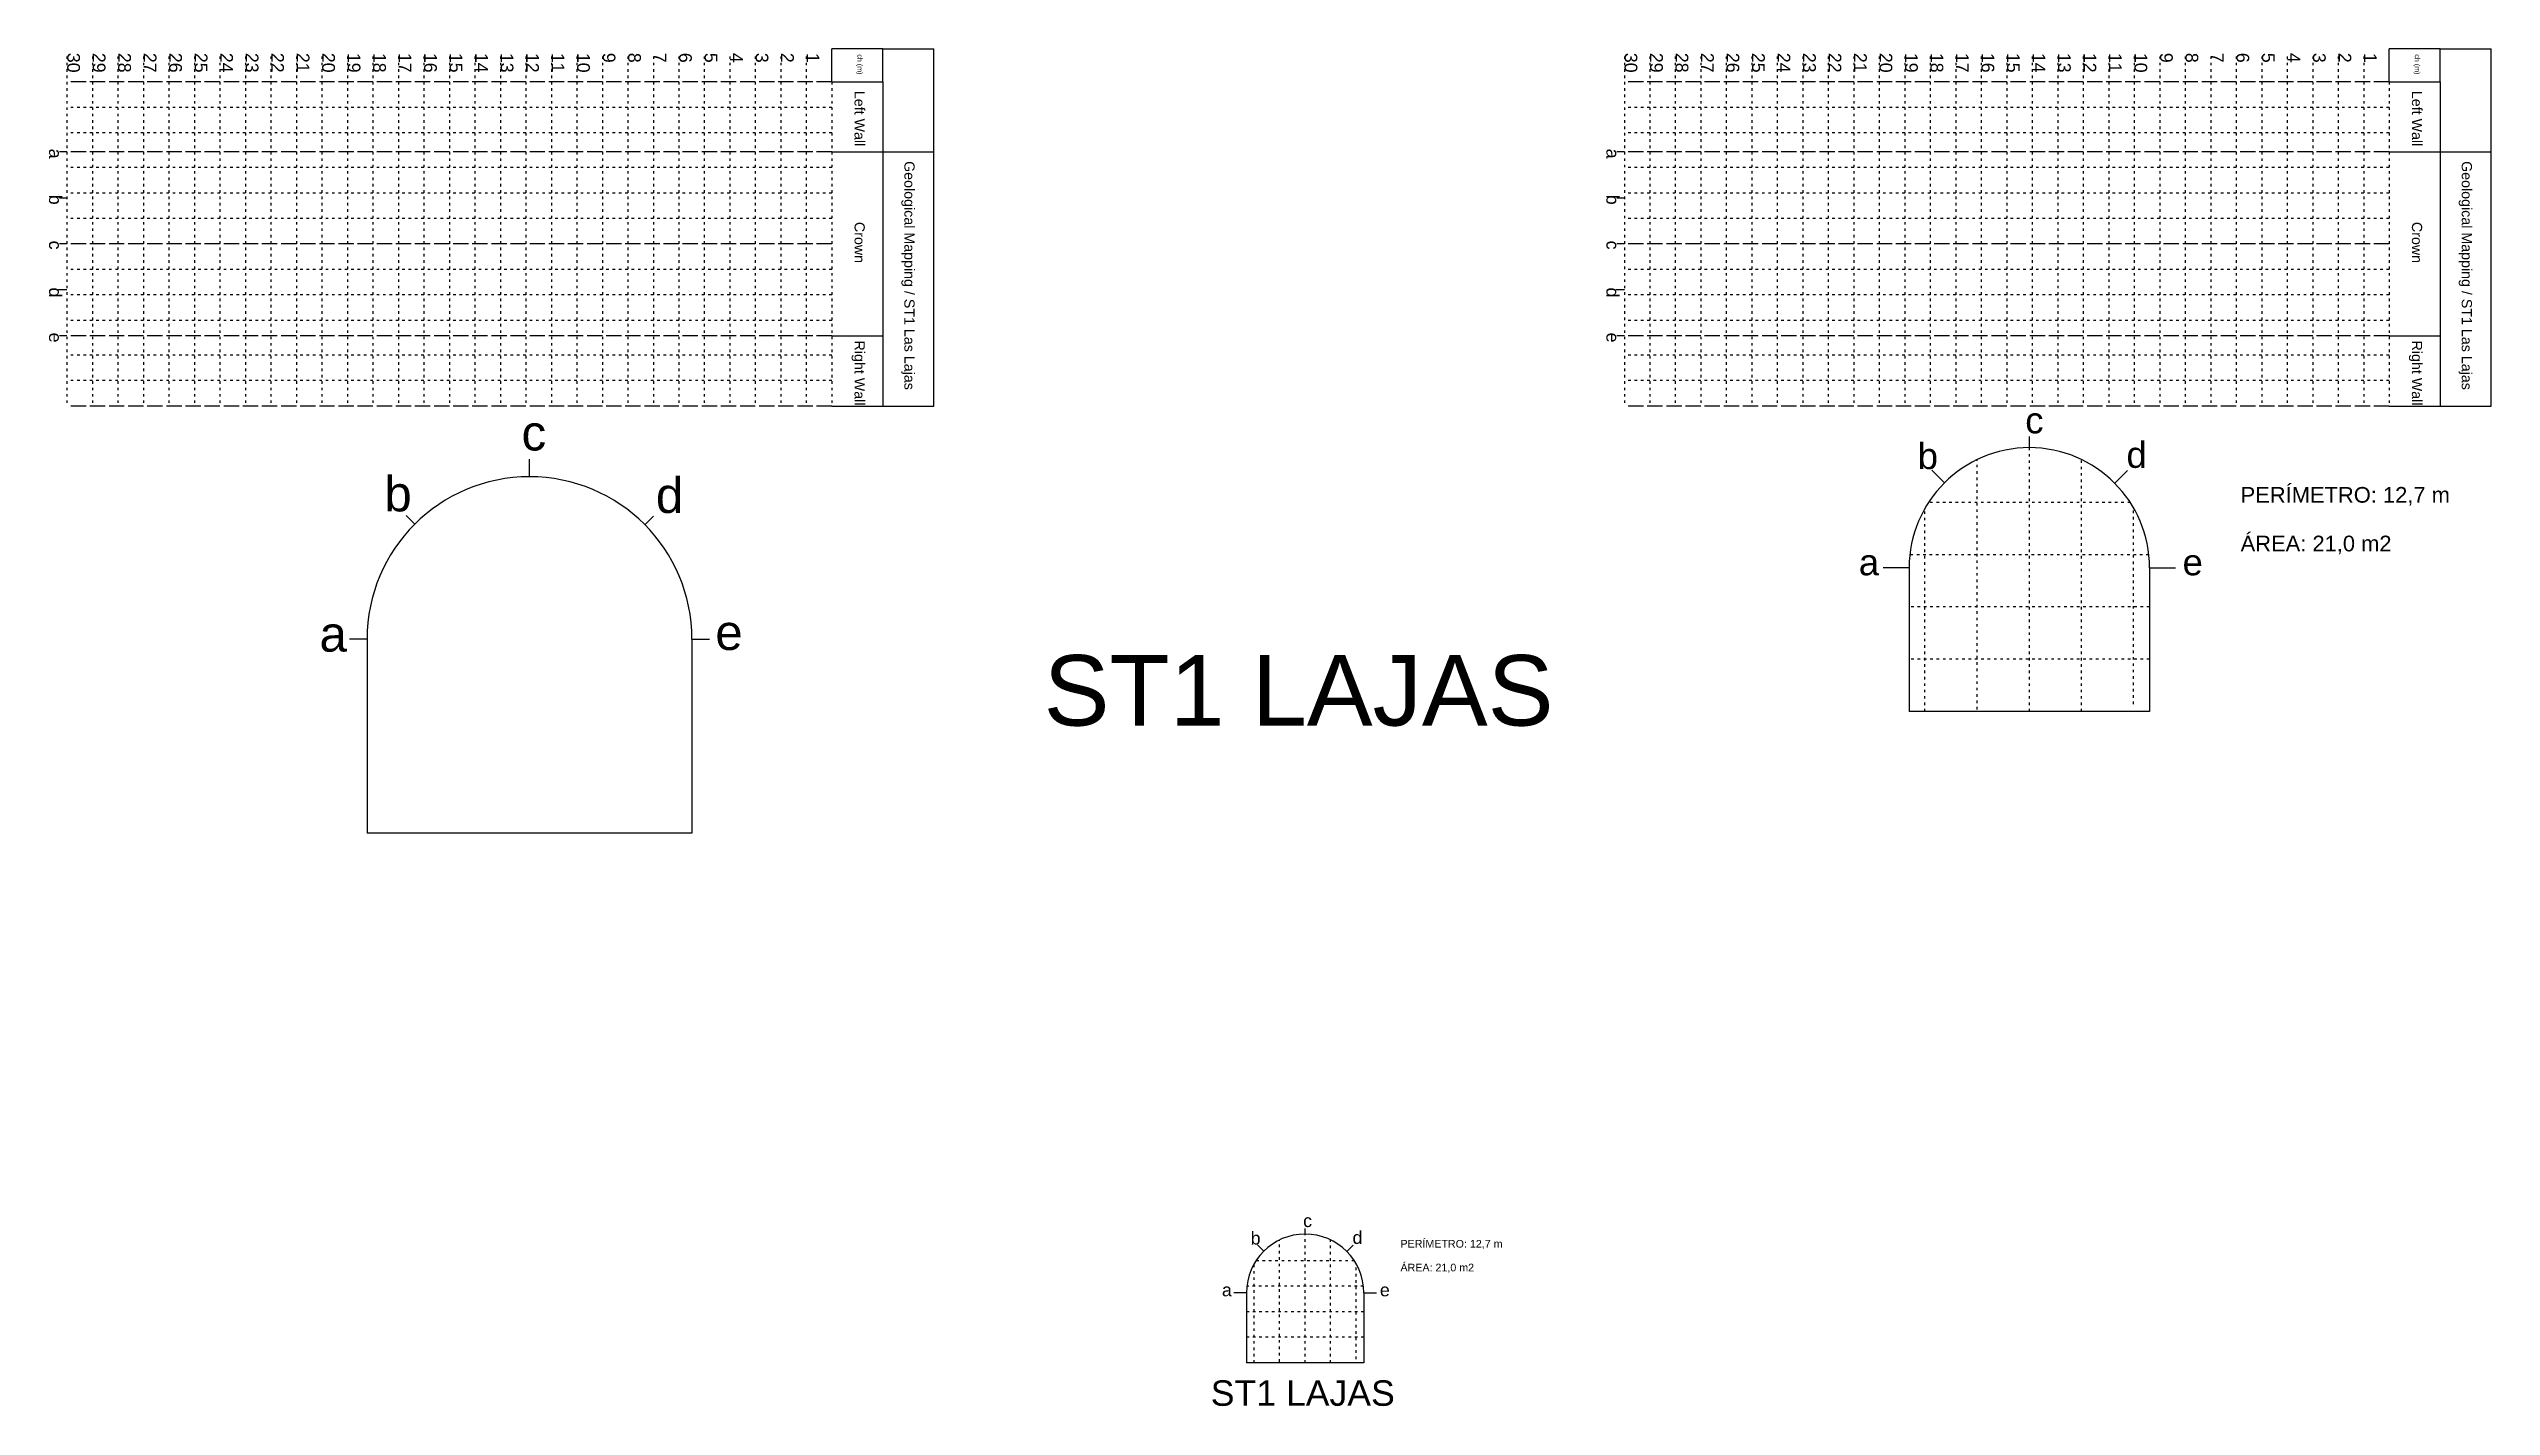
# Model space of a CAD drawing. Header units: millimetres. Extents: x 1328 to 4007, y 1259 to 3007.
# Drawn here: x 2012.1 to 2107.9, y 1467.7 to 1520.9 of the extents above; entities that cross this region are included whole.
import ezdxf

# ---------------------------------------------------------------- set-up
doc = ezdxf.new("R2010")
doc.units = ezdxf.units.MM
doc.linetypes.add('ACAD_ISO02W100', pattern=[15, 12, -3])
doc.linetypes.add('ACAD_ISO07W100', pattern=[3, 0, -3])
doc.styles.get("Standard").update_dxf_attribs({"font": 'arial.ttf'})

msp = doc.modelspace()

# ---------------------------------------------------------------- texts
at = {"ltscale": 0.5, "attachment_point": 1, "rotation": 270}
for s, width, insert, char_height in [('30', 0.85778, (2013.276, 1520.792), 0.5), ('29', 0.85778, (2014.276, 1520.792), 0.5), ('28', 0.85778, (2015.276, 1520.792), 0.5), ('27', 0.85778, (2016.276, 1520.792), 0.5), ('26', 0.85778, (2017.276, 1520.792), 0.5), ('25', 0.85778, (2018.276, 1520.792), 0.5), ('24', 0.85778, (2019.276, 1520.792), 0.5), ('23', 0.85778, (2020.276, 1520.792), 0.5), ('22', 0.85778, (2021.276, 1520.792), 0.5), ('21', 0.85778, (2022.276, 1520.792), 0.5), ('20', 0.85778, (2023.276, 1520.792), 0.5), ('19', 0.85778, (2024.276, 1520.792), 0.5), ('18', 0.85778, (2025.276, 1520.792), 0.5), ('17', 0.85778, (2026.276, 1520.792), 0.5), ('16', 0.85778, (2027.276, 1520.792), 0.5), ('15', 0.85778, (2028.276, 1520.792), 0.5), ('14', 0.85778, (2029.276, 1520.792), 0.5), ('13', 0.85778, (2030.276, 1520.792), 0.5), ('12', 0.85778, (2031.276, 1520.792), 0.5), ('11', 0.85778, (2032.276, 1520.792), 0.5), ('10', 0.85778, (2033.276, 1520.792), 0.5), ('9', 0.85778, (2034.276, 1520.792), 0.5), ('8', 0.85778, (2035.276, 1520.792), 0.5), ('7', 0.85778, (2036.276, 1520.792), 0.5), ('6', 0.85778, (2037.276, 1520.792), 0.5), ('5', 0.85778, (2038.276, 1520.792), 0.5), ('4', 0.85778, (2039.276, 1520.792), 0.5), ('3', 0.85778, (2040.276, 1520.792), 0.5), ('2', 0.85778, (2041.276, 1520.792), 0.5), ('1', 0.85778, (2042.276, 1520.792), 0.5), ('ch (m)', 0.85778, (2043.972, 1520.733), 0.2), ('30', 0.85778, (2074.361, 1520.792), 0.5), ('29', 0.85778, (2075.361, 1520.792), 0.5), ('28', 0.85778, (2076.361, 1520.792), 0.5), ('27', 0.85778, (2077.361, 1520.792), 0.5), ('26', 0.85778, (2078.361, 1520.792), 0.5), ('25', 0.85778, (2079.361, 1520.792), 0.5), ('24', 0.85778, (2080.361, 1520.792), 0.5), ('23', 0.85778, (2081.361, 1520.792), 0.5), ('22', 0.85778, (2082.361, 1520.792), 0.5), ('21', 0.85778, (2083.361, 1520.792), 0.5), ('20', 0.85778, (2084.361, 1520.792), 0.5), ('19', 0.85778, (2085.361, 1520.792), 0.5), ('18', 0.85778, (2086.361, 1520.792), 0.5), ('17', 0.85778, (2087.361, 1520.792), 0.5), ('16', 0.85778, (2088.361, 1520.792), 0.5), ('15', 0.85778, (2089.361, 1520.792), 0.5), ('14', 0.85778, (2090.361, 1520.792), 0.5), ('13', 0.85778, (2091.361, 1520.792), 0.5), ('12', 0.85778, (2092.361, 1520.792), 0.5), ('11', 0.85778, (2093.361, 1520.792), 0.5), ('10', 0.85778, (2094.361, 1520.792), 0.5), ('9', 0.85778, (2095.361, 1520.792), 0.5), ('8', 0.85778, (2096.361, 1520.792), 0.5), ('7', 0.85778, (2097.361, 1520.792), 0.5), ('6', 0.85778, (2098.361, 1520.792), 0.5), ('5', 0.85778, (2099.361, 1520.792), 0.5), ('4', 0.85778, (2100.361, 1520.792), 0.5), ('3', 0.85778, (2101.361, 1520.792), 0.5), ('2', 0.85778, (2102.361, 1520.792), 0.5), ('1', 0.85778, (2103.361, 1520.792), 0.5), ('ch (m)', 0.85778, (2105.057, 1520.733), 0.2), ('Left Wall', 2.71954, (2044.057, 1519.298), 0.4), ('Left Wall', 2.71954, (2105.143, 1519.298), 0.4), ('a', 0.85778, (2012.562, 1517.031), 0.5), ('Geological Mapping / ST1 Las Lajas', 9.08653, (2046.012, 1516.542), 0.4), ('a', 0.85778, (2073.647, 1517.031), 0.5), ('Geological Mapping / ST1 Las Lajas', 9.08653, (2107.097, 1516.542), 0.4), ('b', 0.85778, (2012.562, 1515.221), 0.5), ('b', 0.85778, (2073.647, 1515.221), 0.5), ('Crown', 2.71954, (2044.057, 1514.156), 0.4), ('Crown', 2.71954, (2105.143, 1514.156), 0.4), ('c', 0.85778, (2012.562, 1513.421), 0.5), ('c', 0.85778, (2073.647, 1513.421), 0.5), ('d', 0.85778, (2012.562, 1511.581), 0.5), ('d', 0.85778, (2073.647, 1511.581), 0.5), ('e', 0.85778, (2012.562, 1509.811), 0.5), ('e', 0.85778, (2073.647, 1509.811), 0.5), ('Right Wall', 2.71954, (2044.057, 1509.5), 0.4), ('Right Wall', 2.71954, (2105.143, 1509.5), 0.4)]:
    msp.add_mtext_dynamic_manual_height_columns(s, width=width, gutter_width=12.5, heights=[0], dxfattribs=dict(at, insert=insert, char_height=char_height))
at = {"ltscale": 0.5, "attachment_point": 1}
for s, width, insert, char_height in [('c', 0.85778, (2030.594, 1506.573), 1.385), ('c', 0.85778, (2089.576, 1506.883), 1.025), ('b', 0.85778, (2085.358, 1505.482), 1.025), ('d', 0.85778, (2093.547, 1505.531), 1.025), ('b', 0.85778, (2025.213, 1504.183), 1.385), ('d', 0.85778, (2035.864, 1504.121), 1.385), ('PERÍMETRO: 12,7 m ', 8.22678, (2098.024, 1503.754), 0.61482), ('ÁREA: 21,0 m2 ', 6.15291, (2098.024, 1501.844), 0.61482), ('a', 0.85778, (2083.048, 1501.314), 1.025), ('e', 0.85778, (2095.746, 1501.314), 1.025), ('a', 0.85778, (2022.669, 1498.679), 1.385), ('e', 0.85778, (2038.195, 1498.743), 1.385), ('ST1 LAJAS', 20.15145, (2051.075, 1497.16), 2.7697), ('b', 0.85778, (2059.194, 1474.529), 0.5), ('c', 0.85778, (2061.252, 1475.213), 0.5), ('d', 0.85778, (2063.19, 1474.553), 0.5), ('ÁREA: 21,0 m2 ', 4.14114, (2065.07, 1473.275), 0.3), ('PERÍMETRO: 12,7 m ', 4.14114, (2065.07, 1474.207), 0.3), ('a', 0.85778, (2058.067, 1472.496), 0.5), ('e', 0.85778, (2064.263, 1472.496), 0.5), ('ST1 LAJAS', 7.5184, (2057.628, 1468.699), 1)]:
    msp.add_mtext_dynamic_manual_height_columns(s, width=width, gutter_width=12.5, heights=[0], dxfattribs=dict(at, insert=insert, char_height=char_height))

# ---------------------------------------------------------------- linework, layer by layer
at = {"ltscale": 0.5}
for p, q in [((2044.765, 1520.949), (2042.765, 1520.949)), ((2042.765, 1519.651), (2042.765, 1520.949)), ((2044.765, 1519.651), (2044.765, 1520.949)), ((2044.765, 1520.949), (2046.765, 1520.949)), ((2046.765, 1506.931), (2046.765, 1520.949)), ((2105.851, 1520.949), (2103.851, 1520.949)), ((2103.851, 1519.651), (2103.851, 1520.949)), ((2105.851, 1519.651), (2105.851, 1520.949)), ((2105.851, 1520.949), (2107.851, 1520.949)), ((2107.851, 1506.931), (2107.851, 1520.949)), ((2042.765, 1519.651), (2044.765, 1519.651)), ((2044.765, 1519.651), (2044.765, 1506.931)), ((2103.851, 1519.651), (2105.851, 1519.651)), ((2105.851, 1519.651), (2105.851, 1506.931)), ((2012.765, 1516.901), (2012.474, 1516.901)), ((2042.765, 1516.901), (2044.765, 1516.901)), ((2044.765, 1516.901), (2046.765, 1516.901)), ((2073.851, 1516.901), (2073.559, 1516.901)), ((2103.851, 1516.901), (2105.851, 1516.901)), ((2105.851, 1516.901), (2107.851, 1516.901)), ((2012.765, 1515.091), (2012.474, 1515.091)), ((2073.851, 1515.091), (2073.559, 1515.091)), ((2012.765, 1513.291), (2012.474, 1513.291)), ((2073.851, 1513.291), (2073.559, 1513.291)), ((2012.765, 1511.491), (2012.426, 1511.491)), ((2073.851, 1511.491), (2073.512, 1511.491)), ((2012.765, 1509.681), (2012.474, 1509.681)), ((2042.765, 1509.681), (2044.765, 1509.681)), ((2073.851, 1509.681), (2073.559, 1509.681)), ((2103.851, 1509.681), (2105.851, 1509.681)), ((2042.765, 1506.931), (2044.765, 1506.931)), ((2044.765, 1506.931), (2046.765, 1506.931)), ((2103.851, 1506.931), (2105.851, 1506.931)), ((2105.851, 1506.931), (2107.851, 1506.931)), ((2089.737, 1505.298), (2089.737, 1505.734)), ((2030.908, 1504.158), (2030.908, 1504.851)), ((2086.407, 1503.92), (2085.907, 1504.421)), ((2093.085, 1503.903), (2093.59, 1504.404)), ((2026.407, 1502.297), (2026.069, 1502.635)), ((2035.432, 1502.273), (2035.773, 1502.611)), ((2085.024, 1500.584), (2083.999, 1500.584)), ((2094.451, 1500.584), (2095.475, 1500.584)), ((2024.537, 1497.788), (2023.845, 1497.788)), ((2024.537, 1497.788), (2024.537, 1490.171)), ((2037.278, 1497.788), (2037.278, 1490.171)), ((2037.278, 1497.788), (2037.97, 1497.788)), ((2037.278, 1490.171), (2024.537, 1490.171)), ((2061.331, 1474.439), (2061.331, 1474.652)), ((2059.706, 1473.767), (2059.462, 1474.012)), ((2062.964, 1473.759), (2063.211, 1474.003)), ((2059.031, 1472.139), (2058.531, 1472.139)), ((2063.631, 1472.139), (2064.131, 1472.139))]:
    msp.add_line(p, q, dxfattribs=at)
at = {"linetype": 'ACAD_ISO07W100', "ltscale": 0.05}
for p, q in [((2089.737, 1494.949), (2089.737, 1505.298)), ((2087.689, 1495.026), (2087.689, 1504.83)), ((2091.787, 1494.949), (2091.787, 1504.829)), ((2093.694, 1503.146), (2085.781, 1503.146)), ((2085.638, 1494.949), (2085.638, 1502.912)), ((2093.826, 1495.232), (2093.826, 1502.929)), ((2094.423, 1501.097), (2085.052, 1501.097)), ((2094.451, 1499.047), (2085.024, 1499.047)), ((2094.451, 1496.998), (2085.024, 1496.998)), ((2061.331, 1469.389), (2061.331, 1474.439)), ((2063.261, 1473.389), (2059.4, 1473.389)), ((2060.331, 1469.427), (2060.331, 1474.211)), ((2062.331, 1469.389), (2062.331, 1474.211)), ((2063.617, 1472.389), (2059.044, 1472.389)), ((2059.331, 1469.389), (2059.331, 1473.275)), ((2063.326, 1469.528), (2063.326, 1473.284)), ((2063.631, 1471.389), (2059.031, 1471.389)), ((2063.631, 1470.389), (2059.031, 1470.389))]:
    msp.add_line(p, q, dxfattribs=at)
for p, q in [((2085.024, 1500.584), (2085.024, 1494.949)), ((2094.451, 1500.584), (2094.451, 1494.949)), ((2094.451, 1494.949), (2085.024, 1494.949)), ((2059.031, 1472.139), (2059.031, 1469.389)), ((2063.631, 1472.139), (2063.631, 1469.389)), ((2063.631, 1469.389), (2059.031, 1469.389))]:
    msp.add_line(p, q)
for points in [[(2012.765, 1520.651), (2012.765, 1506.931)], [(2013.765, 1520.651), (2013.765, 1506.931)], [(2014.765, 1520.651), (2014.765, 1506.931)], [(2015.765, 1520.651), (2015.765, 1506.931)], [(2016.765, 1520.651), (2016.765, 1506.931)], [(2017.765, 1520.651), (2017.765, 1506.931)], [(2018.765, 1520.651), (2018.765, 1506.931)], [(2019.765, 1520.651), (2019.765, 1506.931)], [(2020.765, 1520.651), (2020.765, 1506.931)], [(2021.765, 1520.651), (2021.765, 1506.931)], [(2022.765, 1520.651), (2022.765, 1506.931)], [(2023.765, 1520.651), (2023.765, 1506.931)], [(2024.765, 1520.651), (2024.765, 1506.931)], [(2025.765, 1520.651), (2025.765, 1506.931)], [(2026.765, 1520.651), (2026.765, 1506.931)], [(2027.765, 1520.651), (2027.765, 1506.931)], [(2028.765, 1520.651), (2028.765, 1506.931)], [(2029.765, 1520.651), (2029.765, 1506.931)], [(2030.765, 1520.651), (2030.765, 1506.931)], [(2031.765, 1520.651), (2031.765, 1506.931)], [(2032.765, 1520.651), (2032.765, 1506.931)], [(2033.765, 1520.651), (2033.765, 1506.931)], [(2034.765, 1520.651), (2034.765, 1506.931)], [(2035.765, 1520.651), (2035.765, 1506.931)], [(2036.765, 1520.651), (2036.765, 1506.931)], [(2037.765, 1520.651), (2037.765, 1506.931)], [(2038.765, 1520.651), (2038.765, 1506.931)], [(2039.765, 1520.651), (2039.765, 1506.931)], [(2040.765, 1520.651), (2040.765, 1506.931)], [(2041.765, 1520.651), (2041.765, 1506.931)], [(2073.851, 1520.651), (2073.851, 1506.931)], [(2074.851, 1520.651), (2074.851, 1506.931)], [(2075.851, 1520.651), (2075.851, 1506.931)], [(2076.851, 1520.651), (2076.851, 1506.931)], [(2077.851, 1520.651), (2077.851, 1506.931)], [(2078.851, 1520.651), (2078.851, 1506.931)], [(2079.851, 1520.651), (2079.851, 1506.931)], [(2080.851, 1520.651), (2080.851, 1506.931)], [(2081.851, 1520.651), (2081.851, 1506.931)], [(2082.851, 1520.651), (2082.851, 1506.931)], [(2083.851, 1520.651), (2083.851, 1506.931)], [(2084.851, 1520.651), (2084.851, 1506.931)], [(2085.851, 1520.651), (2085.851, 1506.931)], [(2086.851, 1520.651), (2086.851, 1506.931)], [(2087.851, 1520.651), (2087.851, 1506.931)], [(2088.851, 1520.651), (2088.851, 1506.931)], [(2089.851, 1520.651), (2089.851, 1506.931)], [(2090.851, 1520.651), (2090.851, 1506.931)], [(2091.851, 1520.651), (2091.851, 1506.931)], [(2092.851, 1520.651), (2092.851, 1506.931)], [(2093.851, 1520.651), (2093.851, 1506.931)], [(2094.851, 1520.651), (2094.851, 1506.931)], [(2095.851, 1520.651), (2095.851, 1506.931)], [(2096.851, 1520.651), (2096.851, 1506.931)], [(2097.851, 1520.651), (2097.851, 1506.931)], [(2098.851, 1520.651), (2098.851, 1506.931)], [(2099.851, 1520.651), (2099.851, 1506.931)], [(2100.851, 1520.651), (2100.851, 1506.931)], [(2101.851, 1520.651), (2101.851, 1506.931)], [(2102.851, 1520.651), (2102.851, 1506.931)], [(2042.765, 1519.651), (2042.765, 1506.931)], [(2103.851, 1519.651), (2103.851, 1506.931)], [(2042.765, 1518.651), (2012.765, 1518.651)], [(2103.851, 1518.651), (2073.851, 1518.651)], [(2042.765, 1517.651), (2012.765, 1517.651)], [(2103.851, 1517.651), (2073.851, 1517.651)], [(2042.765, 1516.291), (2012.765, 1516.291)], [(2103.851, 1516.291), (2073.851, 1516.291)], [(2042.765, 1515.291), (2012.765, 1515.291)], [(2103.851, 1515.291), (2073.851, 1515.291)], [(2042.765, 1514.291), (2012.765, 1514.291)], [(2103.851, 1514.291), (2073.851, 1514.291)], [(2042.765, 1512.291), (2012.765, 1512.291)], [(2103.851, 1512.291), (2073.851, 1512.291)], [(2042.765, 1511.291), (2012.765, 1511.291)], [(2103.851, 1511.291), (2073.851, 1511.291)], [(2042.765, 1510.291), (2012.765, 1510.291)], [(2103.851, 1510.291), (2073.851, 1510.291)], [(2042.765, 1508.931), (2012.765, 1508.931)], [(2103.851, 1508.931), (2073.851, 1508.931)], [(2042.765, 1507.931), (2012.765, 1507.931)], [(2103.851, 1507.931), (2073.851, 1507.931)]]:
    msp.add_lwpolyline(points, dxfattribs=at)
at = {"color": 1, "linetype": 'ACAD_ISO02W100', "ltscale": 0.05}
for points in [[(2042.765, 1519.651), (2012.765, 1519.651)], [(2103.851, 1519.651), (2073.851, 1519.651)], [(2042.765, 1516.901), (2012.765, 1516.901)], [(2103.851, 1516.901), (2073.851, 1516.901)], [(2042.765, 1513.291), (2012.765, 1513.291)], [(2103.851, 1513.291), (2073.851, 1513.291)], [(2042.765, 1509.681), (2012.765, 1509.681)], [(2103.851, 1509.681), (2073.851, 1509.681)], [(2042.765, 1506.931), (2012.765, 1506.931)], [(2103.851, 1506.931), (2073.851, 1506.931)]]:
    msp.add_lwpolyline(points, dxfattribs=at)
for centre, radius in [((2089.737, 1500.584), 4.714), ((2061.331, 1472.139), 2.3)]:
    msp.add_arc(centre, radius, 0, 180)
at = {"ltscale": 0.5}
msp.add_arc((2030.908, 1497.788), 6.37, 0, 180, dxfattribs=at)

msp.set_redraw_order([(e.dxf.handle, doc.entitydb.next_handle()) for e in msp.query("TEXT MTEXT ATTDEF DIMENSION ARC_DIMENSION")])  # texts and dimensions are drawn at this point

doc.saveas('drawing.dxf')
